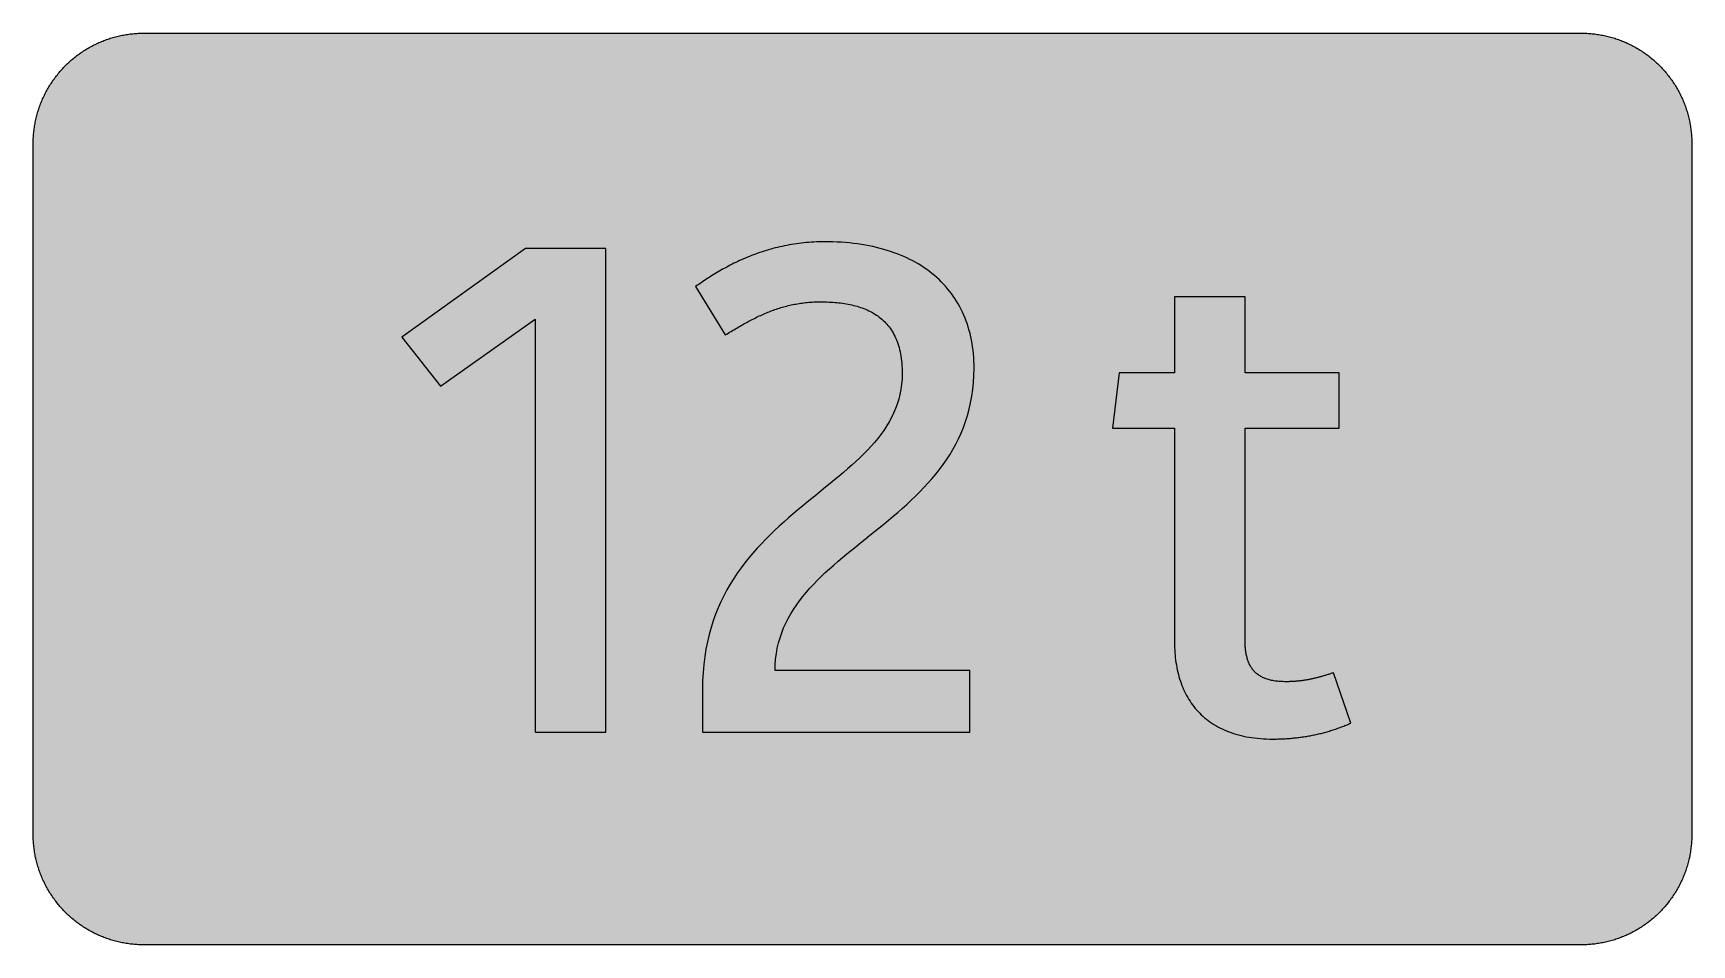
# Model space of a CAD drawing. Header units: millimetres. Extents: x 0 to 212, y 0 to 116.
import ezdxf

# ---------------------------------------------------------------- set-up
doc = ezdxf.new("R2010")
doc.units = ezdxf.units.MM

msp = doc.modelspace()

# ---------------------------------------------------------------- hatches: boundary and pattern name
for color, points in [(254, [(14.1633, 0.0536), (13.9878, 0.0533), (13.8125, 0.0559), (13.6373, 0.061), (13.462, 0.0686), (13.2893, 0.0787), (13.114, 0.0914), (12.9413, 0.1041), (12.7686, 0.1219), (12.5959, 0.1397), (12.4231, 0.16), (12.2504, 0.1829), (12.0777, 0.2057), (11.9075, 0.2337), (11.7373, 0.2616), (11.5672, 0.2921), (11.397, 0.3251), (11.2268, 0.3607), (11.0592, 0.3988), (10.8915, 0.4369), (10.7239, 0.4775), (10.5562, 0.5207), (10.3886, 0.5664), (10.2235, 0.6121), (10.0584, 0.6629), (9.8933, 0.7137), (9.7307, 0.7671), (9.5682, 0.8204), (9.4056, 0.8788), (9.2431, 0.9373), (9.083, 0.9982), (8.923, 1.0617), (8.763, 1.1252), (8.6055, 1.1938), (8.4455, 1.2624), (8.2906, 1.331), (8.1331, 1.4046), (7.9781, 1.4783), (7.8232, 1.5545), (7.6708, 1.6332), (7.5184, 1.7145), (7.366, 1.7958), (7.2161, 1.8796), (7.0663, 1.966), (6.919, 2.0523), (6.7716, 2.1438), (6.6243, 2.2352), (6.4795, 2.3266), (6.3348, 2.4232), (6.19, 2.5197), (6.0477, 2.6187), (5.908, 2.7178), (5.7683, 2.8194), (5.6286, 2.9235), (5.4915, 3.0302), (5.3543, 3.1369), (5.2197, 3.2461), (5.0851, 3.3579), (4.953, 3.4722), (4.8209, 3.5865), (4.6914, 3.7033), (4.5644, 3.8202), (4.4348, 3.9395), (4.3104, 4.0615), (4.1859, 4.1859), (4.0615, 4.3104), (3.9395, 4.4348), (3.8202, 4.5618), (3.7033, 4.6914), (3.5865, 4.8209), (3.4722, 4.953), (3.3579, 5.0851), (3.2487, 5.2197), (3.1369, 5.3543), (3.0302, 5.4915), (2.9235, 5.6286), (2.8194, 5.7683), (2.7178, 5.908), (2.6187, 6.0477), (2.5197, 6.19), (2.4232, 6.3348), (2.3266, 6.477), (2.2352, 6.6243), (2.1438, 6.7691), (2.0523, 6.919), (1.966, 7.0663), (1.8796, 7.2161), (1.7958, 7.366), (1.7145, 7.5184), (1.6332, 7.6708), (1.5545, 7.8232), (1.4783, 7.9781), (1.4046, 8.1331), (1.331, 8.2906), (1.2598, 8.4455), (1.1913, 8.603), (1.1252, 8.763), (1.0592, 8.923), (0.9982, 9.083), (0.9373, 9.2431), (0.8763, 9.4056), (0.8204, 9.5682), (0.7645, 9.7307), (0.7112, 9.8933), (0.6604, 10.0584), (0.6121, 10.2235), (0.5639, 10.3911), (0.5207, 10.5562), (0.4775, 10.7239), (0.4343, 10.8915), (0.3962, 11.0592), (0.3607, 11.2268), (0.3251, 11.397), (0.2921, 11.5672), (0.2616, 11.7373), (0.2311, 11.9075), (0.2057, 12.0802), (0.1803, 12.2504), (0.1575, 12.4231), (0.1372, 12.5959), (0.1194, 12.7686), (0.1041, 12.9413), (0.0889, 13.1166), (0.0787, 13.2893), (0.0686, 13.4645), (0.061, 13.6373), (0.0559, 13.8125), (0.0508, 13.9878), (0.0508, 14.163), (0.0522, 102.3592), (0.0508, 102.5322), (0.0559, 102.7074), (0.061, 102.8827), (0.0686, 103.058), (0.0787, 103.2307), (0.0889, 103.4059), (0.1041, 103.5787), (0.1194, 103.7514), (0.1372, 103.9241), (0.1575, 104.0968), (0.1803, 104.2695), (0.2057, 104.4423), (0.2311, 104.6124), (0.2616, 104.7826), (0.2921, 104.9528), (0.3251, 105.123), (0.3607, 105.2932), (0.3962, 105.4608), (0.4343, 105.6284), (0.4775, 105.7961), (0.5207, 105.9637), (0.5639, 106.1314), (0.6121, 106.2965), (0.6604, 106.4616), (0.7112, 106.6267), (0.7645, 106.7892), (0.8204, 106.9518), (0.8763, 107.1143), (0.9373, 107.2769), (0.9982, 107.4369), (1.0592, 107.5969), (1.1252, 107.757), (1.1913, 107.9144), (1.2598, 108.0745), (1.331, 108.2294), (1.4046, 108.3869), (1.4783, 108.5418), (1.5545, 108.6968), (1.6332, 108.8492), (1.7145, 109.0016), (1.7958, 109.154), (1.8796, 109.3038), (1.966, 109.4537), (2.0523, 109.601), (2.1438, 109.7483), (2.2352, 109.8956), (2.3266, 110.0404), (2.4232, 110.1852), (2.5197, 110.33), (2.6187, 110.4722), (2.7178, 110.6119), (2.8194, 110.7516), (2.9235, 110.8913), (3.0302, 111.0285), (3.1369, 111.1656), (3.2487, 111.3003), (3.3579, 111.4349), (3.4722, 111.567), (3.5865, 111.699), (3.7033, 111.8286), (3.8202, 111.9556), (3.9395, 112.0851), (4.0615, 112.2096), (4.1859, 112.334), (4.3104, 112.4585), (4.4348, 112.5804), (4.5644, 112.6998), (4.6914, 112.8166), (4.8209, 112.9335), (4.953, 113.0478), (5.0851, 113.1621), (5.2197, 113.2713), (5.3543, 113.3831), (5.4915, 113.4897), (5.6286, 113.5964), (5.7683, 113.7006), (5.908, 113.8022), (6.0477, 113.9012), (6.19, 114.0003), (6.3348, 114.0968), (6.4795, 114.1933), (6.6243, 114.2848), (6.7716, 114.3762), (6.919, 114.4676), (7.0663, 114.554), (7.2161, 114.6404), (7.366, 114.7242), (7.5184, 114.8055), (7.6708, 114.8867), (7.8232, 114.9655), (7.9781, 115.0417), (8.1331, 115.1153), (8.2906, 115.189), (8.4455, 115.2601), (8.6055, 115.3287), (8.763, 115.3947), (8.923, 115.4608), (9.083, 115.5217), (9.2431, 115.5827), (9.4056, 115.6437), (9.5682, 115.6995), (9.7307, 115.7554), (9.8933, 115.8088), (10.0584, 115.8596), (10.2235, 115.9078), (10.3886, 115.9561), (10.5562, 115.9993), (10.7239, 116.0424), (10.8915, 116.0856), (11.0592, 116.1237), (11.2268, 116.1593), (11.397, 116.1948), (11.5672, 116.2279), (11.7373, 116.2583), (11.9075, 116.2888), (12.0777, 116.3142), (12.2504, 116.3396), (12.4231, 116.3625), (12.5959, 116.3828), (12.7686, 116.4006), (12.9413, 116.4158), (13.114, 116.4311), (13.2893, 116.4412), (13.462, 116.4514), (13.6373, 116.459), (13.8125, 116.4641), (13.9878, 116.4692), (14.163, 116.4692), (197.6078, 116.4703), (197.7822, 116.4692), (197.9574, 116.4641), (198.1327, 116.459), (198.3054, 116.4514), (198.4807, 116.4412), (198.6534, 116.4311), (198.8287, 116.4158), (199.0014, 116.4006), (199.1741, 116.3828), (199.3468, 116.3625), (199.5195, 116.3396), (199.6897, 116.3142), (199.8624, 116.2888), (200.0326, 116.2583), (200.2028, 116.2279), (200.373, 116.1948), (200.5432, 116.1593), (200.7108, 116.1237), (200.8784, 116.0856), (201.0461, 116.0424), (201.2137, 115.9993), (201.3788, 115.9561), (201.5465, 115.9078), (201.7116, 115.8596), (201.8767, 115.8088), (202.0392, 115.7554), (202.2018, 115.6995), (202.3643, 115.6437), (202.5269, 115.5827), (202.6869, 115.5217), (202.8469, 115.4608), (203.007, 115.3947), (203.167, 115.3287), (203.3245, 115.2601), (203.4794, 115.189), (203.6369, 115.1153), (203.7918, 115.0417), (203.9468, 114.9655), (204.0992, 114.8867), (204.2516, 114.8055), (204.404, 114.7242), (204.5538, 114.6404), (204.7037, 114.554), (204.8535, 114.4676), (205.0009, 114.3762), (205.1456, 114.2848), (205.293, 114.1933), (205.4352, 114.0968), (205.58, 114.0003), (205.7222, 113.9012), (205.8619, 113.8022), (206.0016, 113.7006), (206.1413, 113.5964), (206.2785, 113.4897), (206.4156, 113.3831), (206.5503, 113.2713), (206.6849, 113.1621), (206.817, 113.0478), (206.949, 112.9335), (207.0786, 112.8166), (207.2081, 112.6998), (207.3351, 112.5804), (207.4596, 112.4585), (207.584, 112.334), (207.7085, 112.2096), (207.8304, 112.0851), (207.9498, 111.9556), (208.0666, 111.8286), (208.1835, 111.699), (208.2978, 111.567), (208.4121, 111.4349), (208.5238, 111.3003), (208.6331, 111.1656), (208.7397, 111.0285), (208.8464, 110.8913), (208.9506, 110.7516), (209.0522, 110.6119), (209.1512, 110.4722), (209.2503, 110.33), (209.3468, 110.1852), (209.4433, 110.0404), (209.5348, 109.8956), (209.6262, 109.7483), (209.7176, 109.601), (209.804, 109.4537), (209.8904, 109.3038), (209.9742, 109.154), (210.0555, 109.0016), (210.1367, 108.8492), (210.2155, 108.6968), (210.2917, 108.5418), (210.3653, 108.3869), (210.439, 108.2294), (210.5076, 108.0745), (210.5762, 107.9144), (210.6447, 107.757), (210.7082, 107.5969), (210.7717, 107.4369), (210.8327, 107.2769), (210.8911, 107.1143), (210.9495, 106.9518), (211.0029, 106.7892), (211.0562, 106.6267), (211.107, 106.4616), (211.1578, 106.2965), (211.2035, 106.1314), (211.2493, 105.9637), (211.2924, 105.7961), (211.3331, 105.6284), (211.3712, 105.4608), (211.4093, 105.2932), (211.4448, 105.123), (211.4779, 104.9528), (211.5083, 104.7826), (211.5363, 104.6124), (211.5642, 104.4423), (211.5871, 104.2695), (211.6099, 104.0968), (211.6303, 103.9241), (211.648, 103.7514), (211.6658, 103.5787), (211.6785, 103.4059), (211.6912, 103.2307), (211.7014, 103.058), (211.709, 102.8827), (211.7141, 102.7074), (211.7166, 102.5322), (211.7166, 102.3569), (211.7189, 14.1647), (211.7166, 13.9878), (211.7141, 13.8125), (211.709, 13.6373), (211.7014, 13.4645), (211.6912, 13.2893), (211.6785, 13.1166), (211.6658, 12.9413), (211.648, 12.7686), (211.6303, 12.5959), (211.6099, 12.4231), (211.5871, 12.2504), (211.5642, 12.0802), (211.5363, 11.9075), (211.5083, 11.7373), (211.4779, 11.5672), (211.4448, 11.397), (211.4093, 11.2268), (211.3712, 11.0592), (211.3331, 10.8915), (211.2924, 10.7239), (211.2493, 10.5562), (211.2035, 10.3911), (211.1578, 10.2235), (211.107, 10.0584), (211.0562, 9.8933), (211.0029, 9.7307), (210.9495, 9.5682), (210.8911, 9.4056), (210.8327, 9.2431), (210.7717, 9.083), (210.7082, 8.923), (210.6447, 8.763), (210.5762, 8.603), (210.5076, 8.4455), (210.439, 8.2906), (210.3653, 8.1331), (210.2917, 7.9781), (210.2155, 7.8232), (210.1367, 7.6708), (210.0555, 7.5184), (209.9742, 7.366), (209.8904, 7.2161), (209.804, 7.0663), (209.7176, 6.919), (209.6262, 6.7691), (209.5348, 6.6243), (209.4433, 6.477), (209.3468, 6.3348), (209.2503, 6.19), (209.1512, 6.0477), (209.0522, 5.908), (208.9506, 5.7683), (208.8464, 5.6286), (208.7397, 5.4915), (208.6331, 5.3543), (208.5238, 5.2197), (208.4121, 5.0851), (208.2978, 4.953), (208.1835, 4.8209), (208.0666, 4.6914), (207.9498, 4.5618), (207.8304, 4.4348), (207.7085, 4.3104), (207.584, 4.1859), (207.4596, 4.0615), (207.3351, 3.9395), (207.2081, 3.8202), (207.0786, 3.7033), (206.949, 3.5865), (206.817, 3.4722), (206.6849, 3.3579), (206.5503, 3.2461), (206.4156, 3.1369), (206.2785, 3.0302), (206.1413, 2.9235), (206.0016, 2.8194), (205.8619, 2.7178), (205.7222, 2.6187), (205.58, 2.5197), (205.4352, 2.4232), (205.293, 2.3266), (205.1456, 2.2352), (205.0009, 2.1438), (204.8535, 2.0523), (204.7037, 1.966), (204.5538, 1.8796), (204.404, 1.7958), (204.2516, 1.7145), (204.0992, 1.6332), (203.9468, 1.5545), (203.7918, 1.4783), (203.6369, 1.4046), (203.4794, 1.331), (203.3245, 1.2624), (203.167, 1.1938), (203.007, 1.1252), (202.8469, 1.0617), (202.6869, 0.9982), (202.5269, 0.9373), (202.3643, 0.8788), (202.2018, 0.8204), (202.0392, 0.7671), (201.8767, 0.7137), (201.7116, 0.6629), (201.5465, 0.6121), (201.3788, 0.5664), (201.2137, 0.5207), (201.0461, 0.4775), (200.8784, 0.4369), (200.7108, 0.3988), (200.5432, 0.3607), (200.373, 0.3251), (200.2028, 0.2921), (200.0326, 0.2616), (199.8624, 0.2337), (199.6897, 0.2057), (199.5195, 0.1829), (199.3468, 0.16), (199.1741, 0.1397), (199.0014, 0.1219), (198.8287, 0.1041), (198.6534, 0.0914), (198.4807, 0.0787), (198.3054, 0.0686), (198.1327, 0.061), (197.9574, 0.0559), (197.7822, 0.0533), (197.6069, 0.0533)]), (59, [(64.1255, 27.2175), (73.1213, 27.2175), (73.1213, 88.9536), (62.8908, 88.9536), (47.1039, 77.6647), (52.0428, 71.4029), (64.1255, 79.9578)]), (59, [(100.5498, 82.1626), (100.8075, 82.1588), (101.0666, 82.1563), (101.3257, 82.1487), (101.5822, 82.1385), (101.8362, 82.1284), (102.0902, 82.1106), (102.3417, 82.0928), (102.5906, 82.0699), (102.8395, 82.0471), (103.0859, 82.0166), (103.3297, 81.9861), (103.571, 81.9506), (103.8123, 81.9099), (104.0511, 81.8667), (104.2848, 81.821), (104.5185, 81.7702), (104.7496, 81.7143), (104.9782, 81.6559), (105.2017, 81.5924), (105.4252, 81.5264), (105.6437, 81.4553), (105.8596, 81.3791), (106.0729, 81.2978), (106.2838, 81.2114), (106.4895, 81.1225), (106.6927, 81.0285), (106.8934, 80.9269), (107.0889, 80.8228), (107.282, 80.7136), (107.4699, 80.5993), (107.6554, 80.4799), (107.8357, 80.3529), (108.0135, 80.2234), (108.1837, 80.0862), (108.3539, 79.944), (108.5164, 79.7966), (108.6764, 79.6417), (108.8314, 79.4842), (108.9812, 79.3191), (109.1286, 79.1464), (109.2683, 78.9686), (109.4054, 78.7857), (109.535, 78.5952), (109.662, 78.3996), (109.7813, 78.1964), (109.8956, 77.9856), (110.0074, 77.7697), (110.1115, 77.5487), (110.2106, 77.3176), (110.302, 77.0814), (110.3909, 76.8375), (110.4722, 76.5861), (110.5459, 76.3295), (110.617, 76.0628), (110.678, 75.7911), (110.7364, 75.5091), (110.7872, 75.2221), (110.8304, 74.9275), (110.8685, 74.6252), (110.8989, 74.3128), (110.9243, 73.9953), (110.9421, 73.6676), (110.9523, 73.3323), (110.9548, 72.9894), (110.937, 72.3011), (110.8812, 71.628), (110.7923, 70.9752), (110.6703, 70.3402), (110.5129, 69.7179), (110.3249, 69.1134), (110.1065, 68.5216), (109.8601, 67.945), (109.5858, 67.3786), (109.2835, 66.8249), (108.9558, 66.2838), (108.6028, 65.753), (108.2269, 65.2297), (107.8306, 64.7167), (107.4115, 64.2137), (106.9721, 63.7159), (106.5149, 63.2231), (106.0399, 62.738), (105.5497, 62.2554), (105.0442, 61.7804), (104.5235, 61.3054), (103.9901, 60.833), (103.4466, 60.3631), (102.8903, 59.8957), (102.3264, 59.4258), (101.7524, 58.9559), (101.1733, 58.486), (100.5891, 58.0111), (99.9973, 57.5361), (99.4054, 57.0535), (98.8085, 56.5683), (98.2116, 56.0781), (97.6147, 55.5803), (97.0178, 55.0774), (96.4235, 54.5643), (95.8342, 54.0436), (95.25, 53.5127), (94.6683, 52.9717), (94.0968, 52.418), (93.533, 51.8541), (92.9767, 51.2775), (92.4331, 50.6882), (91.8997, 50.0837), (91.379, 49.464), (90.8736, 48.829), (90.3808, 48.1762), (89.9058, 47.5082), (89.4486, 46.8198), (89.0118, 46.1137), (88.5927, 45.3873), (88.1939, 44.6405), (87.8205, 43.8709), (87.4674, 43.0809), (87.1398, 42.2656), (86.8375, 41.4274), (86.5632, 40.5663), (86.3143, 39.6773), (86.0984, 38.7629), (85.9104, 37.8231), (85.7529, 36.8529), (85.631, 35.8572), (85.5396, 34.8285), (85.4862, 33.7718), (85.4685, 32.6847), (85.4685, 27.2175), (119.5998, 27.2175), (119.5998, 35.0668), (94.729, 35.0668), (94.7471, 35.8115), (94.8004, 36.5379), (94.8893, 37.2466), (95.0138, 37.9374), (95.1687, 38.608), (95.3567, 39.2633), (95.5726, 39.9034), (95.819, 40.5282), (96.0933, 41.1378), (96.393, 41.7322), (96.7207, 42.3139), (97.0712, 42.8854), (97.4471, 43.4442), (97.8433, 43.9928), (98.2599, 44.5287), (98.6968, 45.0571), (99.1514, 45.5778), (99.6239, 46.0883), (100.1141, 46.5938), (100.6196, 47.0916), (101.1377, 47.5818), (101.6686, 48.0695), (102.2121, 48.5521), (102.7633, 49.0322), (103.3272, 49.5097), (103.8987, 49.9821), (104.4753, 50.4546), (105.0595, 50.927), (105.6462, 51.3994), (106.238, 51.8744), (106.8324, 52.3494), (107.4268, 52.8269), (108.0237, 53.307), (108.618, 53.7896), (109.2073, 54.2773), (109.7966, 54.7726), (110.3808, 55.2704), (110.9574, 55.7784), (111.5289, 56.2915), (112.0902, 56.8147), (112.6439, 57.3456), (113.1875, 57.8841), (113.7183, 58.4352), (114.2365, 58.9966), (114.742, 59.5706), (115.2296, 60.1574), (115.7021, 60.7568), (116.1593, 61.3715), (116.5962, 61.9989), (117.0127, 62.644), (117.409, 63.3044), (117.7849, 63.9801), (118.1354, 64.676), (118.4605, 65.3872), (118.7628, 66.1213), (119.0371, 66.8731), (119.2835, 67.6453), (119.4994, 68.4403), (119.6873, 69.2556), (119.8423, 70.0964), (119.9667, 70.9574), (120.0556, 71.8439), (120.109, 72.7558), (120.1268, 73.6956), (120.1217, 74.1629), (120.1064, 74.6252), (120.081, 75.0824), (120.0455, 75.532), (119.9972, 75.9765), (119.9413, 76.4159), (119.8753, 76.8477), (119.7966, 77.2744), (119.7102, 77.6961), (119.6137, 78.1101), (119.507, 78.5165), (119.3902, 78.9178), (119.2632, 79.3115), (119.126, 79.7001), (118.9787, 80.0837), (118.8237, 80.457), (118.6586, 80.8279), (118.4834, 81.1886), (118.298, 81.5442), (118.1049, 81.8921), (117.9017, 82.235), (117.6884, 82.5703), (117.4674, 82.898), (117.2337, 83.2206), (116.9949, 83.533), (116.7435, 83.8403), (116.4844, 84.1426), (116.2177, 84.4347), (115.9408, 84.7217), (115.6538, 84.9986), (115.3592, 85.2703), (115.0569, 85.5345), (114.7445, 85.791), (114.4219, 86.04), (114.0943, 86.2838), (113.7539, 86.5175), (113.4085, 86.7435), (113.0529, 86.962), (112.6871, 87.1753), (112.3163, 87.3785), (111.9353, 87.5741), (111.5466, 87.7621), (111.1479, 87.9424), (110.744, 88.1151), (110.33, 88.2802), (109.9083, 88.4377), (109.4791, 88.585), (109.0397, 88.7273), (108.5952, 88.8594), (108.1405, 88.9838), (107.6782, 89.0981), (107.2109, 89.2073), (106.7333, 89.3064), (106.2482, 89.3978), (105.7554, 89.4791), (105.2551, 89.5528), (104.7471, 89.6188), (104.234, 89.6747), (103.7107, 89.723), (103.1799, 89.7636), (102.6439, 89.7941), (102.1004, 89.8169), (101.5492, 89.8296), (100.9904, 89.8347), (100.6551, 89.8322), (100.3249, 89.8246), (99.9947, 89.8144), (99.6671, 89.7992), (99.3419, 89.7788), (99.0194, 89.756), (98.6993, 89.728), (98.3818, 89.6976), (98.0669, 89.662), (97.7519, 89.6214), (97.442, 89.5782), (97.1321, 89.5325), (96.8273, 89.4817), (96.5225, 89.4283), (96.2203, 89.3699), (95.9206, 89.3115), (95.6234, 89.248), (95.3287, 89.1794), (95.0366, 89.1108), (94.7471, 89.0372), (94.4601, 88.961), (94.1756, 88.8822), (93.8936, 88.8009), (93.6142, 88.7171), (93.3348, 88.6308), (93.0605, 88.5419), (92.7887, 88.4504), (92.5195, 88.3564), (92.2503, 88.2599), (91.9861, 88.1634), (91.7245, 88.0618), (91.4654, 87.9602), (91.2063, 87.8561), (90.9523, 87.7494), (90.7009, 87.6427), (90.4519, 87.5309), (90.2056, 87.4217), (89.9617, 87.3074), (89.7204, 87.1931), (89.4817, 87.0788), (89.2454, 86.962), (89.0118, 86.8426), (88.7806, 86.7232), (88.5546, 86.6038), (88.3285, 86.4819), (88.105, 86.36), (87.8865, 86.2381), (87.6681, 86.1136), (87.4547, 85.9892), (87.2439, 85.8647), (87.0356, 85.7402), (86.8299, 85.6132), (86.6267, 85.4862), (86.426, 85.3618), (86.2305, 85.2348), (86.0349, 85.1078), (85.8444, 84.9808), (85.6564, 84.8538), (85.4685, 84.7293), (85.2881, 84.6023), (85.1078, 84.4753), (84.93, 84.3509), (84.7573, 84.2264), (84.5845, 84.1019), (88.3789, 77.9293), (88.5622, 78.044), (88.7476, 78.1583), (88.933, 78.2701), (89.1159, 78.3819), (89.2988, 78.4936), (89.4817, 78.6028), (89.6645, 78.7121), (89.8449, 78.8187), (90.0252, 78.9254), (90.2056, 79.0296), (90.3859, 79.1337), (90.5662, 79.2353), (90.7466, 79.3369), (90.9244, 79.436), (91.1047, 79.535), (91.2851, 79.6315), (91.4629, 79.7255), (91.6432, 79.8195), (91.821, 79.9135), (91.9988, 80.0049), (92.1791, 80.0938), (92.3569, 80.1827), (92.5373, 80.2691), (92.7176, 80.3529), (92.898, 80.4367), (93.0758, 80.518), (93.2561, 80.5967), (93.439, 80.6755), (93.6193, 80.7517), (93.7997, 80.8253), (93.9825, 80.899), (94.1654, 80.9701), (94.3483, 81.0412), (94.5337, 81.1073), (94.7166, 81.1733), (94.902, 81.2368), (95.0874, 81.2978), (95.2754, 81.3587), (95.4634, 81.4172), (95.6513, 81.473), (95.8393, 81.5264), (96.0298, 81.5797), (96.2228, 81.628), (96.4159, 81.6762), (96.6089, 81.722), (96.8019, 81.7651), (96.9975, 81.8083), (97.1956, 81.8464), (97.3938, 81.8845), (97.5944, 81.9201), (97.7951, 81.9531), (97.9957, 81.9836), (98.2015, 82.0115), (98.4047, 82.0369), (98.613, 82.0598), (98.8212, 82.0801), (99.0321, 82.1004), (99.2429, 82.1157), (99.4562, 82.1284), (99.6696, 82.1411), (99.888, 82.1487), (100.1065, 82.1563), (100.3275, 82.1588), (100.5484, 82.1614)]), (59, [(145.7053, 38.6828), (145.7071, 38.3489), (145.7147, 38.0187), (145.73, 37.6911), (145.7503, 37.3659), (145.7757, 37.0434), (145.8062, 36.7259), (145.8443, 36.4109), (145.8874, 36.101), (145.9357, 35.7911), (145.9916, 35.4863), (146.0525, 35.1866), (146.1186, 34.8894), (146.1922, 34.5948), (146.271, 34.3052), (146.3548, 34.0208), (146.4462, 33.7388), (146.5428, 33.462), (146.6444, 33.1876), (146.7536, 32.9184), (146.8679, 32.6517), (146.9898, 32.3926), (147.1143, 32.1361), (147.2489, 31.8821), (147.3886, 31.6357), (147.5334, 31.3919), (147.6858, 31.1556), (147.8432, 30.922), (148.0058, 30.6934), (148.176, 30.4698), (148.3538, 30.2514), (148.5367, 30.038), (148.7246, 29.8298), (148.9202, 29.6266), (149.1209, 29.4284), (149.3291, 29.2354), (149.545, 29.05), (149.766, 28.8671), (149.9921, 28.6918), (150.2258, 28.5217), (150.4671, 28.3566), (150.7134, 28.1991), (150.9674, 28.0467), (151.2265, 27.8994), (151.4932, 27.7597), (151.765, 27.625), (152.0444, 27.4955), (152.3314, 27.3736), (152.6235, 27.2593), (152.9232, 27.1501), (153.2306, 27.0459), (153.543, 26.9519), (153.863, 26.8605), (154.1882, 26.7792), (154.5209, 26.703), (154.8613, 26.6344), (155.2092, 26.5709), (155.5623, 26.5176), (155.9204, 26.4693), (156.2887, 26.4287), (156.6621, 26.3957), (157.0431, 26.3677), (157.4317, 26.35), (157.8254, 26.3373), (158.2268, 26.3347), (158.3893, 26.3347), (158.5493, 26.3373), (158.7119, 26.3373), (158.8719, 26.3423), (159.0319, 26.3449), (159.192, 26.35), (159.352, 26.3576), (159.512, 26.3627), (159.672, 26.3703), (159.832, 26.3804), (159.9921, 26.3906), (160.1521, 26.4008), (160.3121, 26.4109), (160.4721, 26.4236), (160.6296, 26.4389), (160.7896, 26.4516), (160.9471, 26.4693), (161.1071, 26.4846), (161.2646, 26.5024), (161.4246, 26.5201), (161.5821, 26.5405), (161.7396, 26.5608), (161.8971, 26.5811), (162.0545, 26.604), (162.212, 26.6268), (162.3695, 26.6522), (162.527, 26.6776), (162.6845, 26.703), (162.8419, 26.731), (162.9969, 26.7589), (163.1544, 26.7894), (163.3093, 26.8199), (163.4668, 26.8503), (163.6217, 26.8834), (163.7767, 26.9164), (163.9316, 26.9519), (164.0865, 26.9875), (164.2415, 27.0231), (164.3964, 27.0612), (164.5514, 27.1018), (164.7063, 27.1399), (164.8612, 27.1805), (165.0136, 27.2237), (165.1686, 27.2669), (165.321, 27.3101), (165.4759, 27.3558), (165.6283, 27.4041), (165.7807, 27.4498), (165.9331, 27.498), (166.0855, 27.5488), (166.2379, 27.5996), (166.3903, 27.6504), (166.5402, 27.7038), (166.6926, 27.7597), (166.845, 27.813), (166.9948, 27.8714), (167.1447, 27.9273), (167.2971, 27.9857), (167.447, 28.0467), (167.5968, 28.1076), (167.7467, 28.1686), (167.8965, 28.2321), (168.0439, 28.2981), (168.1937, 28.3616), (165.9901, 34.8022), (165.8823, 34.765), (165.7756, 34.7269), (165.669, 34.6913), (165.5648, 34.6583), (165.4607, 34.6227), (165.3565, 34.5897), (165.2549, 34.5567), (165.1533, 34.5237), (165.0517, 34.4932), (164.9501, 34.4602), (164.8485, 34.4297), (164.7495, 34.3992), (164.6504, 34.3713), (164.5514, 34.3433), (164.4523, 34.3154), (164.3558, 34.2875), (164.2593, 34.2595), (164.1627, 34.2341), (164.0662, 34.2087), (163.9697, 34.1833), (163.8732, 34.1579), (163.7792, 34.1351), (163.6852, 34.1122), (163.5912, 34.0893), (163.4973, 34.0665), (163.4033, 34.0462), (163.3093, 34.0258), (163.2153, 34.0055), (163.1239, 33.9852), (163.0324, 33.9674), (162.9385, 33.9471), (162.847, 33.9293), (162.7556, 33.9115), (162.6641, 33.8963), (162.5727, 33.8811), (162.4813, 33.8633), (162.3898, 33.8506), (162.2984, 33.8353), (162.2069, 33.8201), (162.1155, 33.8074), (162.0241, 33.7947), (161.9326, 33.782), (161.8437, 33.7718), (161.7523, 33.7617), (161.6608, 33.749), (161.5694, 33.7414), (161.478, 33.7312), (161.3865, 33.721), (161.2951, 33.7134), (161.2036, 33.7058), (161.1122, 33.6982), (161.0208, 33.6931), (160.9293, 33.6855), (160.8379, 33.6804), (160.7464, 33.6753), (160.6525, 33.6702), (160.561, 33.6677), (160.467, 33.6626), (160.3756, 33.6601), (160.2816, 33.6575), (160.1876, 33.6575), (160.0937, 33.655), (159.9971, 33.655), (159.9032, 33.655), (159.7203, 33.655), (159.5399, 33.6601), (159.3621, 33.6677), (159.192, 33.6779), (159.0218, 33.6906), (158.8592, 33.7058), (158.6967, 33.7236), (158.5392, 33.7439), (158.3868, 33.7693), (158.2369, 33.7947), (158.0921, 33.8252), (157.9499, 33.8557), (157.8102, 33.8912), (157.6756, 33.9293), (157.5435, 33.9674), (157.4165, 34.0106), (157.292, 34.0563), (157.1701, 34.1046), (157.0533, 34.1554), (156.939, 34.2087), (156.8272, 34.2646), (156.718, 34.3256), (156.6139, 34.3865), (156.5123, 34.45), (156.4157, 34.5161), (156.3192, 34.5846), (156.2278, 34.6583), (156.1389, 34.732), (156.0525, 34.8082), (155.9712, 34.8869), (155.89, 34.9707), (155.8138, 35.0545), (155.7401, 35.1409), (155.669, 35.2323), (155.6004, 35.3238), (155.5344, 35.4178), (155.4709, 35.5143), (155.4124, 35.6133), (155.354, 35.7149), (155.3007, 35.8216), (155.2473, 35.9283), (155.1991, 36.0375), (155.1508, 36.1493), (155.1076, 36.2636), (155.0645, 36.3779), (155.0264, 36.4973), (154.9883, 36.6192), (154.9552, 36.7436), (154.9222, 36.8681), (154.8917, 36.9976), (154.8663, 37.1272), (154.8409, 37.2618), (154.8181, 37.3964), (154.7952, 37.5336), (154.7774, 37.6733), (154.7597, 37.8155), (154.747, 37.9603), (154.7343, 38.1076), (154.7241, 38.2549), (154.7139, 38.4073), (154.7089, 38.5597), (154.7038, 38.7172), (154.7012, 38.8747), (154.6987, 39.0347), (154.7012, 66.0231), (166.6956, 66.0231), (166.6956, 73.0786), (154.7012, 73.0786), (154.7012, 82.78), (145.7053, 82.78), (145.7053, 73.0786), (138.6498, 73.0786), (137.7678, 66.0231), (145.7053, 66.0231)])]:
    msp.add_hatch(color=color).paths.add_polyline_path(points)
h = msp.add_hatch(color=59)
h.paths.add_polyline_path([(14.1633, 3.5814), (13.8887, 3.5839), (13.6169, 3.5941), (13.3477, 3.6119), (13.081, 3.6347), (12.8143, 3.6652), (12.5501, 3.7008), (12.2885, 3.7465), (12.0294, 3.7948), (11.7729, 3.8506), (11.5164, 3.9141), (11.2649, 3.9827), (11.016, 4.0564), (10.7671, 4.1351), (10.5232, 4.2215), (10.2819, 4.3129), (10.0432, 4.412), (9.8069, 4.5161), (9.5733, 4.6228), (9.3447, 4.7371), (9.1186, 4.8565), (8.8951, 4.9809), (8.6741, 5.113), (8.4582, 5.2476), (8.2448, 5.3873), (8.0366, 5.5321), (7.8308, 5.682), (7.6276, 5.8369), (7.4295, 5.9969), (7.2365, 6.1595), (7.046, 6.3297), (6.8605, 6.5024), (6.6777, 6.6802), (6.5024, 6.8605), (6.3271, 7.046), (6.1595, 7.2365), (5.9969, 7.432), (5.8369, 7.6302), (5.682, 7.8308), (5.5321, 8.0366), (5.3873, 8.2448), (5.2451, 8.4582), (5.1105, 8.6741), (4.9809, 8.8951), (4.8565, 9.1186), (4.7371, 9.3447), (4.6228, 9.5758), (4.5136, 9.8069), (4.4094, 10.0432), (4.3129, 10.2819), (4.2215, 10.5232), (4.1351, 10.7696), (4.0538, 11.016), (3.9802, 11.2649), (3.9116, 11.5189), (3.8506, 11.7729), (3.7948, 12.0294), (3.744, 12.2911), (3.7008, 12.5527), (3.6627, 12.8143), (3.6322, 13.081), (3.6093, 13.3502), (3.5916, 13.6195), (3.5814, 13.8913), (3.5789, 14.163), (3.58, 102.3592), (3.5814, 102.6312), (3.5916, 102.903), (3.6093, 103.1723), (3.6322, 103.439), (3.6627, 103.7057), (3.7008, 103.9698), (3.744, 104.2314), (3.7948, 104.4905), (3.8506, 104.7471), (3.9116, 105.0036), (3.9802, 105.2551), (4.0538, 105.504), (4.1351, 105.7529), (4.2215, 105.9967), (4.3129, 106.238), (4.4094, 106.4768), (4.5136, 106.713), (4.6228, 106.9467), (4.7371, 107.1753), (4.8565, 107.4014), (4.9809, 107.6249), (5.1105, 107.8459), (5.2451, 108.0618), (5.3873, 108.2751), (5.5321, 108.4834), (5.682, 108.6891), (5.8369, 108.8923), (5.9969, 109.0905), (6.1595, 109.2835), (6.3271, 109.474), (6.5024, 109.6594), (6.6777, 109.8423), (6.8605, 110.0176), (7.046, 110.1928), (7.2365, 110.3605), (7.4295, 110.523), (7.6276, 110.683), (7.8308, 110.838), (8.0366, 110.9878), (8.2448, 111.1326), (8.4582, 111.2749), (8.6741, 111.4095), (8.8951, 111.539), (9.1186, 111.6635), (9.3447, 111.7829), (9.5733, 111.8972), (9.8069, 112.0064), (10.0432, 112.1105), (10.2819, 112.207), (10.5232, 112.2985), (10.7671, 112.3848), (11.016, 112.4661), (11.2649, 112.5398), (11.5164, 112.6084), (11.7729, 112.6693), (12.0294, 112.7252), (12.2885, 112.776), (12.5501, 112.8192), (12.8143, 112.8573), (13.081, 112.8878), (13.3477, 112.9106), (13.6169, 112.9284), (13.8887, 112.9386), (14.163, 112.9411), (197.6078, 112.9425), (197.8787, 112.9386), (198.1505, 112.9284), (198.4197, 112.9106), (198.689, 112.8878), (198.9557, 112.8573), (199.2173, 112.8192), (199.4789, 112.776), (199.7405, 112.7252), (199.9971, 112.6693), (200.2511, 112.6084), (200.5051, 112.5398), (200.754, 112.4661), (201.0004, 112.3848), (201.2467, 112.2985), (201.488, 112.207), (201.7268, 112.1105), (201.963, 112.0064), (202.1942, 111.8972), (202.4253, 111.7829), (202.6514, 111.6635), (202.8749, 111.539), (203.0959, 111.4095), (203.3118, 111.2749), (203.5251, 111.1326), (203.7334, 110.9878), (203.9391, 110.838), (204.1398, 110.683), (204.3379, 110.523), (204.5335, 110.3605), (204.724, 110.1928), (204.9094, 110.0176), (205.0898, 109.8423), (205.2676, 109.6594), (205.4403, 109.474), (205.6105, 109.2835), (205.773, 109.0905), (205.933, 108.8923), (206.088, 108.6891), (206.2378, 108.4834), (206.3826, 108.2751), (206.5223, 108.0618), (206.6569, 107.8459), (206.789, 107.6249), (206.9135, 107.4014), (207.0329, 107.1753), (207.1472, 106.9467), (207.2538, 106.713), (207.358, 106.4768), (207.457, 106.238), (207.5485, 105.9967), (207.6348, 105.7529), (207.7136, 105.504), (207.7872, 105.2551), (207.8558, 105.0036), (207.9193, 104.7471), (207.9752, 104.4905), (208.0235, 104.2314), (208.0692, 103.9698), (208.1047, 103.7057), (208.1352, 103.439), (208.1581, 103.1723), (208.1759, 102.903), (208.186, 102.6312), (208.1911, 102.3569), (208.1911, 14.1647), (208.186, 13.8913), (208.1759, 13.6195), (208.1581, 13.3502), (208.1352, 13.081), (208.1047, 12.8143), (208.0692, 12.5527), (208.0235, 12.2911), (207.9752, 12.0294), (207.9193, 11.7729), (207.8558, 11.5189), (207.7872, 11.2649), (207.7136, 11.016), (207.6348, 10.7696), (207.5485, 10.5232), (207.457, 10.2819), (207.358, 10.0432), (207.2538, 9.8069), (207.1472, 9.5758), (207.0329, 9.3447), (206.9135, 9.1186), (206.789, 8.8951), (206.6569, 8.6741), (206.5223, 8.4582), (206.3826, 8.2448), (206.2378, 8.0366), (206.088, 7.8308), (205.933, 7.6302), (205.773, 7.432), (205.6105, 7.2365), (205.4403, 7.046), (205.2676, 6.8605), (205.0898, 6.6802), (204.9094, 6.5024), (204.724, 6.3297), (204.5335, 6.1595), (204.3379, 5.9969), (204.1398, 5.8369), (203.9391, 5.682), (203.7334, 5.5321), (203.5251, 5.3873), (203.3118, 5.2476), (203.0959, 5.113), (202.8749, 4.9809), (202.6514, 4.8565), (202.4253, 4.7371), (202.1942, 4.6228), (201.963, 4.5161), (201.7268, 4.412), (201.488, 4.3129), (201.2467, 4.2215), (201.0004, 4.1351), (200.754, 4.0564), (200.5051, 3.9827), (200.2511, 3.9141), (199.9971, 3.8506), (199.7405, 3.7948), (199.4789, 3.7465), (199.2173, 3.7008), (198.9557, 3.6652), (198.689, 3.6347), (198.4197, 3.6119), (198.1505, 3.5941), (197.8787, 3.5839), (197.6069, 3.5789)])
h.paths.add_polyline_path([(14.1633, 8.8731), (14.0259, 8.8748), (13.8887, 8.8798), (13.7541, 8.8875), (13.622, 8.9002), (13.4874, 8.9154), (13.3553, 8.9332), (13.2258, 8.9535), (13.0962, 8.9789), (12.9667, 9.0068), (12.8397, 9.0373), (12.7127, 9.0729), (12.5882, 9.1084), (12.4663, 9.1491), (12.3419, 9.1923), (12.2225, 9.238), (12.1031, 9.2888), (11.9837, 9.3396), (11.8694, 9.3929), (11.7526, 9.4513), (11.6408, 9.5098), (11.5291, 9.5733), (11.4198, 9.6368), (11.3106, 9.7053), (11.2039, 9.7765), (11.0998, 9.8476), (10.9957, 9.9238), (10.8966, 10), (10.7975, 10.0787), (10.6985, 10.1625), (10.6045, 10.2464), (10.5105, 10.3327), (10.4216, 10.4216), (10.3327, 10.5131), (10.2464, 10.6045), (10.16, 10.701), (10.0787, 10.7975), (10, 10.8966), (9.9212, 10.9982), (9.8476, 11.0998), (9.7739, 11.2039), (9.7053, 11.3106), (9.6368, 11.4198), (9.5707, 11.5291), (9.5098, 11.6408), (9.4488, 11.7551), (9.3929, 11.8694), (9.337, 11.9863), (9.2862, 12.1031), (9.238, 12.2225), (9.1923, 12.3444), (9.1491, 12.4663), (9.1084, 12.5908), (9.0703, 12.7152), (9.0373, 12.8397), (9.0068, 12.9692), (8.9789, 13.0962), (8.9535, 13.2258), (8.9306, 13.3579), (8.9129, 13.4899), (8.8976, 13.622), (8.8849, 13.7566), (8.8773, 13.8913), (8.8722, 14.0259), (8.8697, 14.163), (8.8717, 102.3592), (8.8722, 102.4941), (8.8773, 102.6312), (8.8849, 102.7659), (8.8976, 102.8979), (8.9129, 103.0326), (8.9306, 103.1646), (8.9535, 103.2942), (8.9789, 103.4237), (9.0068, 103.5533), (9.0373, 103.6803), (9.0703, 103.8073), (9.1084, 103.9317), (9.1491, 104.0536), (9.1923, 104.1781), (9.238, 104.2975), (9.2862, 104.4169), (9.337, 104.5362), (9.3929, 104.6505), (9.4488, 104.7674), (9.5098, 104.8791), (9.5707, 104.9909), (9.6368, 105.1001), (9.7053, 105.2093), (9.7739, 105.316), (9.8476, 105.4202), (9.9212, 105.5243), (10, 105.6234), (10.0787, 105.7224), (10.16, 105.8215), (10.2464, 105.9155), (10.3327, 106.0094), (10.4216, 106.0983), (10.5105, 106.1872), (10.6045, 106.2736), (10.6985, 106.36), (10.7975, 106.4412), (10.8966, 106.52), (10.9957, 106.5987), (11.0998, 106.6724), (11.2039, 106.746), (11.3106, 106.8146), (11.4198, 106.8832), (11.5291, 106.9492), (11.6408, 107.0102), (11.7526, 107.0712), (11.8694, 107.127), (11.9837, 107.1829), (12.1031, 107.2337), (12.2225, 107.282), (12.3419, 107.3277), (12.4663, 107.3709), (12.5882, 107.4115), (12.7127, 107.4496), (12.8397, 107.4826), (12.9667, 107.5131), (13.0962, 107.5411), (13.2258, 107.5665), (13.3553, 107.5893), (13.4874, 107.6071), (13.622, 107.6223), (13.7541, 107.635), (13.8887, 107.6427), (14.0259, 107.6477), (14.163, 107.6503), (197.6078, 107.6508), (197.7441, 107.6477), (197.8787, 107.6427), (198.0133, 107.635), (198.1479, 107.6223), (198.28, 107.6071), (198.4121, 107.5893), (198.5442, 107.5665), (198.6737, 107.5411), (198.8007, 107.5131), (198.9303, 107.4826), (199.0547, 107.4496), (199.1792, 107.4115), (199.3036, 107.3709), (199.4256, 107.3277), (199.5475, 107.282), (199.6669, 107.2337), (199.7837, 107.1829), (199.9005, 107.127), (200.0148, 107.0712), (200.1291, 107.0102), (200.2409, 106.9492), (200.3501, 106.8832), (200.4593, 106.8146), (200.566, 106.746), (200.6702, 106.6724), (200.7718, 106.5987), (200.8734, 106.52), (200.9724, 106.4412), (201.0689, 106.36), (201.1655, 106.2736), (201.2569, 106.1872), (201.3483, 106.0983), (201.4372, 106.0094), (201.5236, 105.9155), (201.6074, 105.8215), (201.6912, 105.7224), (201.77, 105.6234), (201.8462, 105.5243), (201.9224, 105.4202), (201.9935, 105.316), (202.0646, 105.2093), (202.1332, 105.1001), (202.1967, 104.9909), (202.2602, 104.8791), (202.3186, 104.7674), (202.377, 104.6505), (202.4304, 104.5362), (202.4812, 104.4169), (202.532, 104.2975), (202.5777, 104.1781), (202.6209, 104.0536), (202.6615, 103.9317), (202.6971, 103.8073), (202.7326, 103.6803), (202.7631, 103.5533), (202.7911, 103.4237), (202.8165, 103.2942), (202.8368, 103.1646), (202.8546, 103.0326), (202.8698, 102.8979), (202.8825, 102.7659), (202.8901, 102.6312), (202.8952, 102.4941), (202.8977, 102.3569), (202.8994, 14.1647), (202.8952, 14.0259), (202.8901, 13.8913), (202.8825, 13.7566), (202.8698, 13.622), (202.8546, 13.4899), (202.8368, 13.3579), (202.8165, 13.2258), (202.7911, 13.0962), (202.7631, 12.9692), (202.7326, 12.8397), (202.6971, 12.7152), (202.6615, 12.5908), (202.6209, 12.4663), (202.5777, 12.3444), (202.532, 12.2225), (202.4812, 12.1031), (202.4304, 11.9863), (202.377, 11.8694), (202.3186, 11.7551), (202.2602, 11.6408), (202.1967, 11.5291), (202.1332, 11.4198), (202.0646, 11.3106), (201.9935, 11.2039), (201.9224, 11.0998), (201.8462, 10.9982), (201.77, 10.8966), (201.6912, 10.7975), (201.6074, 10.701), (201.5236, 10.6045), (201.4372, 10.5131), (201.3483, 10.4216), (201.2569, 10.3327), (201.1655, 10.2464), (201.0689, 10.1625), (200.9724, 10.0787), (200.8734, 10), (200.7718, 9.9238), (200.6702, 9.8476), (200.566, 9.7765), (200.4593, 9.7053), (200.3501, 9.6368), (200.2409, 9.5733), (200.1291, 9.5098), (200.0148, 9.4513), (199.9005, 9.3929), (199.7837, 9.3396), (199.6669, 9.2888), (199.5475, 9.238), (199.4256, 9.1923), (199.3036, 9.1491), (199.1792, 9.1084), (199.0547, 9.0729), (198.9303, 9.0373), (198.8007, 9.0068), (198.6737, 8.9789), (198.5442, 8.9535), (198.4121, 8.9332), (198.28, 8.9154), (198.1479, 8.9002), (198.0133, 8.8875), (197.8787, 8.8798), (197.7441, 8.8748), (197.6069, 8.8722)], flags=16)

# ---------------------------------------------------------------- linework, layer by layer
at = {"color": 254}
msp.add_lwpolyline([(14.1633, 0.0536), (13.9878, 0.0533), (13.8125, 0.0559), (13.6373, 0.061), (13.462, 0.0686), (13.2893, 0.0787), (13.114, 0.0914), (12.9413, 0.1041), (12.7686, 0.1219), (12.5959, 0.1397), (12.4231, 0.16), (12.2504, 0.1829), (12.0777, 0.2057), (11.9075, 0.2337), (11.7373, 0.2616), (11.5672, 0.2921), (11.397, 0.3251), (11.2268, 0.3607), (11.0592, 0.3988), (10.8915, 0.4369), (10.7239, 0.4775), (10.5562, 0.5207), (10.3886, 0.5664), (10.2235, 0.6121), (10.0584, 0.6629), (9.8933, 0.7137), (9.7307, 0.7671), (9.5682, 0.8204), (9.4056, 0.8788), (9.2431, 0.9373), (9.083, 0.9982), (8.923, 1.0617), (8.763, 1.1252), (8.6055, 1.1938), (8.4455, 1.2624), (8.2906, 1.331), (8.1331, 1.4046), (7.9781, 1.4783), (7.8232, 1.5545), (7.6708, 1.6332), (7.5184, 1.7145), (7.366, 1.7958), (7.2161, 1.8796), (7.0663, 1.966), (6.919, 2.0523), (6.7716, 2.1438), (6.6243, 2.2352), (6.4795, 2.3266), (6.3348, 2.4232), (6.19, 2.5197), (6.0477, 2.6187), (5.908, 2.7178), (5.7683, 2.8194), (5.6286, 2.9235), (5.4915, 3.0302), (5.3543, 3.1369), (5.2197, 3.2461), (5.0851, 3.3579), (4.953, 3.4722), (4.8209, 3.5865), (4.6914, 3.7033), (4.5644, 3.8202), (4.4348, 3.9395), (4.3104, 4.0615), (4.1859, 4.1859), (4.0615, 4.3104), (3.9395, 4.4348), (3.8202, 4.5618), (3.7033, 4.6914), (3.5865, 4.8209), (3.4722, 4.953), (3.3579, 5.0851), (3.2487, 5.2197), (3.1369, 5.3543), (3.0302, 5.4915), (2.9235, 5.6286), (2.8194, 5.7683), (2.7178, 5.908), (2.6187, 6.0477), (2.5197, 6.19), (2.4232, 6.3348), (2.3266, 6.477), (2.2352, 6.6243), (2.1438, 6.7691), (2.0523, 6.919), (1.966, 7.0663), (1.8796, 7.2161), (1.7958, 7.366), (1.7145, 7.5184), (1.6332, 7.6708), (1.5545, 7.8232), (1.4783, 7.9781), (1.4046, 8.1331), (1.331, 8.2906), (1.2598, 8.4455), (1.1913, 8.603), (1.1252, 8.763), (1.0592, 8.923), (0.9982, 9.083), (0.9373, 9.2431), (0.8763, 9.4056), (0.8204, 9.5682), (0.7645, 9.7307), (0.7112, 9.8933), (0.6604, 10.0584), (0.6121, 10.2235), (0.5639, 10.3911), (0.5207, 10.5562), (0.4775, 10.7239), (0.4343, 10.8915), (0.3962, 11.0592), (0.3607, 11.2268), (0.3251, 11.397), (0.2921, 11.5672), (0.2616, 11.7373), (0.2311, 11.9075), (0.2057, 12.0802), (0.1803, 12.2504), (0.1575, 12.4231), (0.1372, 12.5959), (0.1194, 12.7686), (0.1041, 12.9413), (0.0889, 13.1166), (0.0787, 13.2893), (0.0686, 13.4645), (0.061, 13.6373), (0.0559, 13.8125), (0.0508, 13.9878), (0.0508, 14.163), (0.0522, 102.3592), (0.0508, 102.5322), (0.0559, 102.7074), (0.061, 102.8827), (0.0686, 103.058), (0.0787, 103.2307), (0.0889, 103.4059), (0.1041, 103.5787), (0.1194, 103.7514), (0.1372, 103.9241), (0.1575, 104.0968), (0.1803, 104.2695), (0.2057, 104.4423), (0.2311, 104.6124), (0.2616, 104.7826), (0.2921, 104.9528), (0.3251, 105.123), (0.3607, 105.2932), (0.3962, 105.4608), (0.4343, 105.6284), (0.4775, 105.7961), (0.5207, 105.9637), (0.5639, 106.1314), (0.6121, 106.2965), (0.6604, 106.4616), (0.7112, 106.6267), (0.7645, 106.7892), (0.8204, 106.9518), (0.8763, 107.1143), (0.9373, 107.2769), (0.9982, 107.4369), (1.0592, 107.5969), (1.1252, 107.757), (1.1913, 107.9144), (1.2598, 108.0745), (1.331, 108.2294), (1.4046, 108.3869), (1.4783, 108.5418), (1.5545, 108.6968), (1.6332, 108.8492), (1.7145, 109.0016), (1.7958, 109.154), (1.8796, 109.3038), (1.966, 109.4537), (2.0523, 109.601), (2.1438, 109.7483), (2.2352, 109.8956), (2.3266, 110.0404), (2.4232, 110.1852), (2.5197, 110.33), (2.6187, 110.4722), (2.7178, 110.6119), (2.8194, 110.7516), (2.9235, 110.8913), (3.0302, 111.0285), (3.1369, 111.1656), (3.2487, 111.3003), (3.3579, 111.4349), (3.4722, 111.567), (3.5865, 111.699), (3.7033, 111.8286), (3.8202, 111.9556), (3.9395, 112.0851), (4.0615, 112.2096), (4.1859, 112.334), (4.3104, 112.4585), (4.4348, 112.5804), (4.5644, 112.6998), (4.6914, 112.8166), (4.8209, 112.9335), (4.953, 113.0478), (5.0851, 113.1621), (5.2197, 113.2713), (5.3543, 113.3831), (5.4915, 113.4897), (5.6286, 113.5964), (5.7683, 113.7006), (5.908, 113.8022), (6.0477, 113.9012), (6.19, 114.0003), (6.3348, 114.0968), (6.4795, 114.1933), (6.6243, 114.2848), (6.7716, 114.3762), (6.919, 114.4676), (7.0663, 114.554), (7.2161, 114.6404), (7.366, 114.7242), (7.5184, 114.8055), (7.6708, 114.8867), (7.8232, 114.9655), (7.9781, 115.0417), (8.1331, 115.1153), (8.2906, 115.189), (8.4455, 115.2601), (8.6055, 115.3287), (8.763, 115.3947), (8.923, 115.4608), (9.083, 115.5217), (9.2431, 115.5827), (9.4056, 115.6437), (9.5682, 115.6995), (9.7307, 115.7554), (9.8933, 115.8088), (10.0584, 115.8596), (10.2235, 115.9078), (10.3886, 115.9561), (10.5562, 115.9993), (10.7239, 116.0424), (10.8915, 116.0856), (11.0592, 116.1237), (11.2268, 116.1593), (11.397, 116.1948), (11.5672, 116.2279), (11.7373, 116.2583), (11.9075, 116.2888), (12.0777, 116.3142), (12.2504, 116.3396), (12.4231, 116.3625), (12.5959, 116.3828), (12.7686, 116.4006), (12.9413, 116.4158), (13.114, 116.4311), (13.2893, 116.4412), (13.462, 116.4514), (13.6373, 116.459), (13.8125, 116.4641), (13.9878, 116.4692), (14.163, 116.4692), (197.6078, 116.4703), (197.7822, 116.4692), (197.9574, 116.4641), (198.1327, 116.459), (198.3054, 116.4514), (198.4807, 116.4412), (198.6534, 116.4311), (198.8287, 116.4158), (199.0014, 116.4006), (199.1741, 116.3828), (199.3468, 116.3625), (199.5195, 116.3396), (199.6897, 116.3142), (199.8624, 116.2888), (200.0326, 116.2583), (200.2028, 116.2279), (200.373, 116.1948), (200.5432, 116.1593), (200.7108, 116.1237), (200.8784, 116.0856), (201.0461, 116.0424), (201.2137, 115.9993), (201.3788, 115.9561), (201.5465, 115.9078), (201.7116, 115.8596), (201.8767, 115.8088), (202.0392, 115.7554), (202.2018, 115.6995), (202.3643, 115.6437), (202.5269, 115.5827), (202.6869, 115.5217), (202.8469, 115.4608), (203.007, 115.3947), (203.167, 115.3287), (203.3245, 115.2601), (203.4794, 115.189), (203.6369, 115.1153), (203.7918, 115.0417), (203.9468, 114.9655), (204.0992, 114.8867), (204.2516, 114.8055), (204.404, 114.7242), (204.5538, 114.6404), (204.7037, 114.554), (204.8535, 114.4676), (205.0009, 114.3762), (205.1456, 114.2848), (205.293, 114.1933), (205.4352, 114.0968), (205.58, 114.0003), (205.7222, 113.9012), (205.8619, 113.8022), (206.0016, 113.7006), (206.1413, 113.5964), (206.2785, 113.4897), (206.4156, 113.3831), (206.5503, 113.2713), (206.6849, 113.1621), (206.817, 113.0478), (206.949, 112.9335), (207.0786, 112.8166), (207.2081, 112.6998), (207.3351, 112.5804), (207.4596, 112.4585), (207.584, 112.334), (207.7085, 112.2096), (207.8304, 112.0851), (207.9498, 111.9556), (208.0666, 111.8286), (208.1835, 111.699), (208.2978, 111.567), (208.4121, 111.4349), (208.5238, 111.3003), (208.6331, 111.1656), (208.7397, 111.0285), (208.8464, 110.8913), (208.9506, 110.7516), (209.0522, 110.6119), (209.1512, 110.4722), (209.2503, 110.33), (209.3468, 110.1852), (209.4433, 110.0404), (209.5348, 109.8956), (209.6262, 109.7483), (209.7176, 109.601), (209.804, 109.4537), (209.8904, 109.3038), (209.9742, 109.154), (210.0555, 109.0016), (210.1367, 108.8492), (210.2155, 108.6968), (210.2917, 108.5418), (210.3653, 108.3869), (210.439, 108.2294), (210.5076, 108.0745), (210.5762, 107.9144), (210.6447, 107.757), (210.7082, 107.5969), (210.7717, 107.4369), (210.8327, 107.2769), (210.8911, 107.1143), (210.9495, 106.9518), (211.0029, 106.7892), (211.0562, 106.6267), (211.107, 106.4616), (211.1578, 106.2965), (211.2035, 106.1314), (211.2493, 105.9637), (211.2924, 105.7961), (211.3331, 105.6284), (211.3712, 105.4608), (211.4093, 105.2932), (211.4448, 105.123), (211.4779, 104.9528), (211.5083, 104.7826), (211.5363, 104.6124), (211.5642, 104.4423), (211.5871, 104.2695), (211.6099, 104.0968), (211.6303, 103.9241), (211.648, 103.7514), (211.6658, 103.5787), (211.6785, 103.4059), (211.6912, 103.2307), (211.7014, 103.058), (211.709, 102.8827), (211.7141, 102.7074), (211.7166, 102.5322), (211.7166, 102.3569), (211.7189, 14.1647), (211.7166, 13.9878), (211.7141, 13.8125), (211.709, 13.6373), (211.7014, 13.4645), (211.6912, 13.2893), (211.6785, 13.1166), (211.6658, 12.9413), (211.648, 12.7686), (211.6303, 12.5959), (211.6099, 12.4231), (211.5871, 12.2504), (211.5642, 12.0802), (211.5363, 11.9075), (211.5083, 11.7373), (211.4779, 11.5672), (211.4448, 11.397), (211.4093, 11.2268), (211.3712, 11.0592), (211.3331, 10.8915), (211.2924, 10.7239), (211.2493, 10.5562), (211.2035, 10.3911), (211.1578, 10.2235), (211.107, 10.0584), (211.0562, 9.8933), (211.0029, 9.7307), (210.9495, 9.5682), (210.8911, 9.4056), (210.8327, 9.2431), (210.7717, 9.083), (210.7082, 8.923), (210.6447, 8.763), (210.5762, 8.603), (210.5076, 8.4455), (210.439, 8.2906), (210.3653, 8.1331), (210.2917, 7.9781), (210.2155, 7.8232), (210.1367, 7.6708), (210.0555, 7.5184), (209.9742, 7.366), (209.8904, 7.2161), (209.804, 7.0663), (209.7176, 6.919), (209.6262, 6.7691), (209.5348, 6.6243), (209.4433, 6.477), (209.3468, 6.3348), (209.2503, 6.19), (209.1512, 6.0477), (209.0522, 5.908), (208.9506, 5.7683), (208.8464, 5.6286), (208.7397, 5.4915), (208.6331, 5.3543), (208.5238, 5.2197), (208.4121, 5.0851), (208.2978, 4.953), (208.1835, 4.8209), (208.0666, 4.6914), (207.9498, 4.5618), (207.8304, 4.4348), (207.7085, 4.3104), (207.584, 4.1859), (207.4596, 4.0615), (207.3351, 3.9395), (207.2081, 3.8202), (207.0786, 3.7033), (206.949, 3.5865), (206.817, 3.4722), (206.6849, 3.3579), (206.5503, 3.2461), (206.4156, 3.1369), (206.2785, 3.0302), (206.1413, 2.9235), (206.0016, 2.8194), (205.8619, 2.7178), (205.7222, 2.6187), (205.58, 2.5197), (205.4352, 2.4232), (205.293, 2.3266), (205.1456, 2.2352), (205.0009, 2.1438), (204.8535, 2.0523), (204.7037, 1.966), (204.5538, 1.8796), (204.404, 1.7958), (204.2516, 1.7145), (204.0992, 1.6332), (203.9468, 1.5545), (203.7918, 1.4783), (203.6369, 1.4046), (203.4794, 1.331), (203.3245, 1.2624), (203.167, 1.1938), (203.007, 1.1252), (202.8469, 1.0617), (202.6869, 0.9982), (202.5269, 0.9373), (202.3643, 0.8788), (202.2018, 0.8204), (202.0392, 0.7671), (201.8767, 0.7137), (201.7116, 0.6629), (201.5465, 0.6121), (201.3788, 0.5664), (201.2137, 0.5207), (201.0461, 0.4775), (200.8784, 0.4369), (200.7108, 0.3988), (200.5432, 0.3607), (200.373, 0.3251), (200.2028, 0.2921), (200.0326, 0.2616), (199.8624, 0.2337), (199.6897, 0.2057), (199.5195, 0.1829), (199.3468, 0.16), (199.1741, 0.1397), (199.0014, 0.1219), (198.8287, 0.1041), (198.6534, 0.0914), (198.4807, 0.0787), (198.3054, 0.0686), (198.1327, 0.061), (197.9574, 0.0559), (197.7822, 0.0533), (197.6069, 0.0533), (14.1633, 0.0536)], dxfattribs=at)
at = {"color": 59}
for points in [[(64.1255, 27.2175), (73.1213, 27.2175), (73.1213, 88.9536), (62.8908, 88.9536), (47.1039, 77.6647), (52.0428, 71.4029), (64.1255, 79.9578), (64.1255, 27.2175)], [(100.5498, 82.1626), (100.8075, 82.1588), (101.0666, 82.1563), (101.3257, 82.1487), (101.5822, 82.1385), (101.8362, 82.1284), (102.0902, 82.1106), (102.3417, 82.0928), (102.5906, 82.0699), (102.8395, 82.0471), (103.0859, 82.0166), (103.3297, 81.9861), (103.571, 81.9506), (103.8123, 81.9099), (104.0511, 81.8667), (104.2848, 81.821), (104.5185, 81.7702), (104.7496, 81.7143), (104.9782, 81.6559), (105.2017, 81.5924), (105.4252, 81.5264), (105.6437, 81.4553), (105.8596, 81.3791), (106.0729, 81.2978), (106.2838, 81.2114), (106.4895, 81.1225), (106.6927, 81.0285), (106.8934, 80.9269), (107.0889, 80.8228), (107.282, 80.7136), (107.4699, 80.5993), (107.6554, 80.4799), (107.8357, 80.3529), (108.0135, 80.2234), (108.1837, 80.0862), (108.3539, 79.944), (108.5164, 79.7966), (108.6764, 79.6417), (108.8314, 79.4842), (108.9812, 79.3191), (109.1286, 79.1464), (109.2683, 78.9686), (109.4054, 78.7857), (109.535, 78.5952), (109.662, 78.3996), (109.7813, 78.1964), (109.8956, 77.9856), (110.0074, 77.7697), (110.1115, 77.5487), (110.2106, 77.3176), (110.302, 77.0814), (110.3909, 76.8375), (110.4722, 76.5861), (110.5459, 76.3295), (110.617, 76.0628), (110.678, 75.7911), (110.7364, 75.5091), (110.7872, 75.2221), (110.8304, 74.9275), (110.8685, 74.6252), (110.8989, 74.3128), (110.9243, 73.9953), (110.9421, 73.6676), (110.9523, 73.3323), (110.9548, 72.9894), (110.937, 72.3011), (110.8812, 71.628), (110.7923, 70.9752), (110.6703, 70.3402), (110.5129, 69.7179), (110.3249, 69.1134), (110.1065, 68.5216), (109.8601, 67.945), (109.5858, 67.3786), (109.2835, 66.8249), (108.9558, 66.2838), (108.6028, 65.753), (108.2269, 65.2297), (107.8306, 64.7167), (107.4115, 64.2137), (106.9721, 63.7159), (106.5149, 63.2231), (106.0399, 62.738), (105.5497, 62.2554), (105.0442, 61.7804), (104.5235, 61.3054), (103.9901, 60.833), (103.4466, 60.3631), (102.8903, 59.8957), (102.3264, 59.4258), (101.7524, 58.9559), (101.1733, 58.486), (100.5891, 58.0111), (99.9973, 57.5361), (99.4054, 57.0535), (98.8085, 56.5683), (98.2116, 56.0781), (97.6147, 55.5803), (97.0178, 55.0774), (96.4235, 54.5643), (95.8342, 54.0436), (95.25, 53.5127), (94.6683, 52.9717), (94.0968, 52.418), (93.533, 51.8541), (92.9767, 51.2775), (92.4331, 50.6882), (91.8997, 50.0837), (91.379, 49.464), (90.8736, 48.829), (90.3808, 48.1762), (89.9058, 47.5082), (89.4486, 46.8198), (89.0118, 46.1137), (88.5927, 45.3873), (88.1939, 44.6405), (87.8205, 43.8709), (87.4674, 43.0809), (87.1398, 42.2656), (86.8375, 41.4274), (86.5632, 40.5663), (86.3143, 39.6773), (86.0984, 38.7629), (85.9104, 37.8231), (85.7529, 36.8529), (85.631, 35.8572), (85.5396, 34.8285), (85.4862, 33.7718), (85.4685, 32.6847), (85.4685, 27.2175), (119.5998, 27.2175), (119.5998, 35.0668), (94.729, 35.0668), (94.7471, 35.8115), (94.8004, 36.5379), (94.8893, 37.2466), (95.0138, 37.9374), (95.1687, 38.608), (95.3567, 39.2633), (95.5726, 39.9034), (95.819, 40.5282), (96.0933, 41.1378), (96.393, 41.7322), (96.7207, 42.3139), (97.0712, 42.8854), (97.4471, 43.4442), (97.8433, 43.9928), (98.2599, 44.5287), (98.6968, 45.0571), (99.1514, 45.5778), (99.6239, 46.0883), (100.1141, 46.5938), (100.6196, 47.0916), (101.1377, 47.5818), (101.6686, 48.0695), (102.2121, 48.5521), (102.7633, 49.0322), (103.3272, 49.5097), (103.8987, 49.9821), (104.4753, 50.4546), (105.0595, 50.927), (105.6462, 51.3994), (106.238, 51.8744), (106.8324, 52.3494), (107.4268, 52.8269), (108.0237, 53.307), (108.618, 53.7896), (109.2073, 54.2773), (109.7966, 54.7726), (110.3808, 55.2704), (110.9574, 55.7784), (111.5289, 56.2915), (112.0902, 56.8147), (112.6439, 57.3456), (113.1875, 57.8841), (113.7183, 58.4352), (114.2365, 58.9966), (114.742, 59.5706), (115.2296, 60.1574), (115.7021, 60.7568), (116.1593, 61.3715), (116.5962, 61.9989), (117.0127, 62.644), (117.409, 63.3044), (117.7849, 63.9801), (118.1354, 64.676), (118.4605, 65.3872), (118.7628, 66.1213), (119.0371, 66.8731), (119.2835, 67.6453), (119.4994, 68.4403), (119.6873, 69.2556), (119.8423, 70.0964), (119.9667, 70.9574), (120.0556, 71.8439), (120.109, 72.7558), (120.1268, 73.6956), (120.1217, 74.1629), (120.1064, 74.6252), (120.081, 75.0824), (120.0455, 75.532), (119.9972, 75.9765), (119.9413, 76.4159), (119.8753, 76.8477), (119.7966, 77.2744), (119.7102, 77.6961), (119.6137, 78.1101), (119.507, 78.5165), (119.3902, 78.9178), (119.2632, 79.3115), (119.126, 79.7001), (118.9787, 80.0837), (118.8237, 80.457), (118.6586, 80.8279), (118.4834, 81.1886), (118.298, 81.5442), (118.1049, 81.8921), (117.9017, 82.235), (117.6884, 82.5703), (117.4674, 82.898), (117.2337, 83.2206), (116.9949, 83.533), (116.7435, 83.8403), (116.4844, 84.1426), (116.2177, 84.4347), (115.9408, 84.7217), (115.6538, 84.9986), (115.3592, 85.2703), (115.0569, 85.5345), (114.7445, 85.791), (114.4219, 86.04), (114.0943, 86.2838), (113.7539, 86.5175), (113.4085, 86.7435), (113.0529, 86.962), (112.6871, 87.1753), (112.3163, 87.3785), (111.9353, 87.5741), (111.5466, 87.7621), (111.1479, 87.9424), (110.744, 88.1151), (110.33, 88.2802), (109.9083, 88.4377), (109.4791, 88.585), (109.0397, 88.7273), (108.5952, 88.8594), (108.1405, 88.9838), (107.6782, 89.0981), (107.2109, 89.2073), (106.7333, 89.3064), (106.2482, 89.3978), (105.7554, 89.4791), (105.2551, 89.5528), (104.7471, 89.6188), (104.234, 89.6747), (103.7107, 89.723), (103.1799, 89.7636), (102.6439, 89.7941), (102.1004, 89.8169), (101.5492, 89.8296), (100.9904, 89.8347), (100.6551, 89.8322), (100.3249, 89.8246), (99.9947, 89.8144), (99.6671, 89.7992), (99.3419, 89.7788), (99.0194, 89.756), (98.6993, 89.728), (98.3818, 89.6976), (98.0669, 89.662), (97.7519, 89.6214), (97.442, 89.5782), (97.1321, 89.5325), (96.8273, 89.4817), (96.5225, 89.4283), (96.2203, 89.3699), (95.9206, 89.3115), (95.6234, 89.248), (95.3287, 89.1794), (95.0366, 89.1108), (94.7471, 89.0372), (94.4601, 88.961), (94.1756, 88.8822), (93.8936, 88.8009), (93.6142, 88.7171), (93.3348, 88.6308), (93.0605, 88.5419), (92.7887, 88.4504), (92.5195, 88.3564), (92.2503, 88.2599), (91.9861, 88.1634), (91.7245, 88.0618), (91.4654, 87.9602), (91.2063, 87.8561), (90.9523, 87.7494), (90.7009, 87.6427), (90.4519, 87.5309), (90.2056, 87.4217), (89.9617, 87.3074), (89.7204, 87.1931), (89.4817, 87.0788), (89.2454, 86.962), (89.0118, 86.8426), (88.7806, 86.7232), (88.5546, 86.6038), (88.3285, 86.4819), (88.105, 86.36), (87.8865, 86.2381), (87.6681, 86.1136), (87.4547, 85.9892), (87.2439, 85.8647), (87.0356, 85.7402), (86.8299, 85.6132), (86.6267, 85.4862), (86.426, 85.3618), (86.2305, 85.2348), (86.0349, 85.1078), (85.8444, 84.9808), (85.6564, 84.8538), (85.4685, 84.7293), (85.2881, 84.6023), (85.1078, 84.4753), (84.93, 84.3509), (84.7573, 84.2264), (84.5845, 84.1019), (88.3789, 77.9293), (88.5622, 78.044), (88.7476, 78.1583), (88.933, 78.2701), (89.1159, 78.3819), (89.2988, 78.4936), (89.4817, 78.6028), (89.6645, 78.7121), (89.8449, 78.8187), (90.0252, 78.9254), (90.2056, 79.0296), (90.3859, 79.1337), (90.5662, 79.2353), (90.7466, 79.3369), (90.9244, 79.436), (91.1047, 79.535), (91.2851, 79.6315), (91.4629, 79.7255), (91.6432, 79.8195), (91.821, 79.9135), (91.9988, 80.0049), (92.1791, 80.0938), (92.3569, 80.1827), (92.5373, 80.2691), (92.7176, 80.3529), (92.898, 80.4367), (93.0758, 80.518), (93.2561, 80.5967), (93.439, 80.6755), (93.6193, 80.7517), (93.7997, 80.8253), (93.9825, 80.899), (94.1654, 80.9701), (94.3483, 81.0412), (94.5337, 81.1073), (94.7166, 81.1733), (94.902, 81.2368), (95.0874, 81.2978), (95.2754, 81.3587), (95.4634, 81.4172), (95.6513, 81.473), (95.8393, 81.5264), (96.0298, 81.5797), (96.2228, 81.628), (96.4159, 81.6762), (96.6089, 81.722), (96.8019, 81.7651), (96.9975, 81.8083), (97.1956, 81.8464), (97.3938, 81.8845), (97.5944, 81.9201), (97.7951, 81.9531), (97.9957, 81.9836), (98.2015, 82.0115), (98.4047, 82.0369), (98.613, 82.0598), (98.8212, 82.0801), (99.0321, 82.1004), (99.2429, 82.1157), (99.4562, 82.1284), (99.6696, 82.1411), (99.888, 82.1487), (100.1065, 82.1563), (100.3275, 82.1588), (100.5484, 82.1614), (100.5498, 82.1626)], [(145.7053, 38.6828), (145.7071, 38.3489), (145.7147, 38.0187), (145.73, 37.6911), (145.7503, 37.3659), (145.7757, 37.0434), (145.8062, 36.7259), (145.8443, 36.4109), (145.8874, 36.101), (145.9357, 35.7911), (145.9916, 35.4863), (146.0525, 35.1866), (146.1186, 34.8894), (146.1922, 34.5948), (146.271, 34.3052), (146.3548, 34.0208), (146.4462, 33.7388), (146.5428, 33.462), (146.6444, 33.1876), (146.7536, 32.9184), (146.8679, 32.6517), (146.9898, 32.3926), (147.1143, 32.1361), (147.2489, 31.8821), (147.3886, 31.6357), (147.5334, 31.3919), (147.6858, 31.1556), (147.8432, 30.922), (148.0058, 30.6934), (148.176, 30.4698), (148.3538, 30.2514), (148.5367, 30.038), (148.7246, 29.8298), (148.9202, 29.6266), (149.1209, 29.4284), (149.3291, 29.2354), (149.545, 29.05), (149.766, 28.8671), (149.9921, 28.6918), (150.2258, 28.5217), (150.4671, 28.3566), (150.7134, 28.1991), (150.9674, 28.0467), (151.2265, 27.8994), (151.4932, 27.7597), (151.765, 27.625), (152.0444, 27.4955), (152.3314, 27.3736), (152.6235, 27.2593), (152.9232, 27.1501), (153.2306, 27.0459), (153.543, 26.9519), (153.863, 26.8605), (154.1882, 26.7792), (154.5209, 26.703), (154.8613, 26.6344), (155.2092, 26.5709), (155.5623, 26.5176), (155.9204, 26.4693), (156.2887, 26.4287), (156.6621, 26.3957), (157.0431, 26.3677), (157.4317, 26.35), (157.8254, 26.3373), (158.2268, 26.3347), (158.3893, 26.3347), (158.5493, 26.3373), (158.7119, 26.3373), (158.8719, 26.3423), (159.0319, 26.3449), (159.192, 26.35), (159.352, 26.3576), (159.512, 26.3627), (159.672, 26.3703), (159.832, 26.3804), (159.9921, 26.3906), (160.1521, 26.4008), (160.3121, 26.4109), (160.4721, 26.4236), (160.6296, 26.4389), (160.7896, 26.4516), (160.9471, 26.4693), (161.1071, 26.4846), (161.2646, 26.5024), (161.4246, 26.5201), (161.5821, 26.5405), (161.7396, 26.5608), (161.8971, 26.5811), (162.0545, 26.604), (162.212, 26.6268), (162.3695, 26.6522), (162.527, 26.6776), (162.6845, 26.703), (162.8419, 26.731), (162.9969, 26.7589), (163.1544, 26.7894), (163.3093, 26.8199), (163.4668, 26.8503), (163.6217, 26.8834), (163.7767, 26.9164), (163.9316, 26.9519), (164.0865, 26.9875), (164.2415, 27.0231), (164.3964, 27.0612), (164.5514, 27.1018), (164.7063, 27.1399), (164.8612, 27.1805), (165.0136, 27.2237), (165.1686, 27.2669), (165.321, 27.3101), (165.4759, 27.3558), (165.6283, 27.4041), (165.7807, 27.4498), (165.9331, 27.498), (166.0855, 27.5488), (166.2379, 27.5996), (166.3903, 27.6504), (166.5402, 27.7038), (166.6926, 27.7597), (166.845, 27.813), (166.9948, 27.8714), (167.1447, 27.9273), (167.2971, 27.9857), (167.447, 28.0467), (167.5968, 28.1076), (167.7467, 28.1686), (167.8965, 28.2321), (168.0439, 28.2981), (168.1937, 28.3616), (165.9901, 34.8022), (165.8823, 34.765), (165.7756, 34.7269), (165.669, 34.6913), (165.5648, 34.6583), (165.4607, 34.6227), (165.3565, 34.5897), (165.2549, 34.5567), (165.1533, 34.5237), (165.0517, 34.4932), (164.9501, 34.4602), (164.8485, 34.4297), (164.7495, 34.3992), (164.6504, 34.3713), (164.5514, 34.3433), (164.4523, 34.3154), (164.3558, 34.2875), (164.2593, 34.2595), (164.1627, 34.2341), (164.0662, 34.2087), (163.9697, 34.1833), (163.8732, 34.1579), (163.7792, 34.1351), (163.6852, 34.1122), (163.5912, 34.0893), (163.4973, 34.0665), (163.4033, 34.0462), (163.3093, 34.0258), (163.2153, 34.0055), (163.1239, 33.9852), (163.0324, 33.9674), (162.9385, 33.9471), (162.847, 33.9293), (162.7556, 33.9115), (162.6641, 33.8963), (162.5727, 33.8811), (162.4813, 33.8633), (162.3898, 33.8506), (162.2984, 33.8353), (162.2069, 33.8201), (162.1155, 33.8074), (162.0241, 33.7947), (161.9326, 33.782), (161.8437, 33.7718), (161.7523, 33.7617), (161.6608, 33.749), (161.5694, 33.7414), (161.478, 33.7312), (161.3865, 33.721), (161.2951, 33.7134), (161.2036, 33.7058), (161.1122, 33.6982), (161.0208, 33.6931), (160.9293, 33.6855), (160.8379, 33.6804), (160.7464, 33.6753), (160.6525, 33.6702), (160.561, 33.6677), (160.467, 33.6626), (160.3756, 33.6601), (160.2816, 33.6575), (160.1876, 33.6575), (160.0937, 33.655), (159.9971, 33.655), (159.9032, 33.655), (159.7203, 33.655), (159.5399, 33.6601), (159.3621, 33.6677), (159.192, 33.6779), (159.0218, 33.6906), (158.8592, 33.7058), (158.6967, 33.7236), (158.5392, 33.7439), (158.3868, 33.7693), (158.2369, 33.7947), (158.0921, 33.8252), (157.9499, 33.8557), (157.8102, 33.8912), (157.6756, 33.9293), (157.5435, 33.9674), (157.4165, 34.0106), (157.292, 34.0563), (157.1701, 34.1046), (157.0533, 34.1554), (156.939, 34.2087), (156.8272, 34.2646), (156.718, 34.3256), (156.6139, 34.3865), (156.5123, 34.45), (156.4157, 34.5161), (156.3192, 34.5846), (156.2278, 34.6583), (156.1389, 34.732), (156.0525, 34.8082), (155.9712, 34.8869), (155.89, 34.9707), (155.8138, 35.0545), (155.7401, 35.1409), (155.669, 35.2323), (155.6004, 35.3238), (155.5344, 35.4178), (155.4709, 35.5143), (155.4124, 35.6133), (155.354, 35.7149), (155.3007, 35.8216), (155.2473, 35.9283), (155.1991, 36.0375), (155.1508, 36.1493), (155.1076, 36.2636), (155.0645, 36.3779), (155.0264, 36.4973), (154.9883, 36.6192), (154.9552, 36.7436), (154.9222, 36.8681), (154.8917, 36.9976), (154.8663, 37.1272), (154.8409, 37.2618), (154.8181, 37.3964), (154.7952, 37.5336), (154.7774, 37.6733), (154.7597, 37.8155), (154.747, 37.9603), (154.7343, 38.1076), (154.7241, 38.2549), (154.7139, 38.4073), (154.7089, 38.5597), (154.7038, 38.7172), (154.7012, 38.8747), (154.6987, 39.0347), (154.7012, 66.0231), (166.6956, 66.0231), (166.6956, 73.0786), (154.7012, 73.0786), (154.7012, 82.78), (145.7053, 82.78), (145.7053, 73.0786), (138.6498, 73.0786), (137.7678, 66.0231), (145.7053, 66.0231), (145.7053, 38.6828)]]:
    msp.add_lwpolyline(points, dxfattribs=at)

doc.saveas('drawing.dxf')
